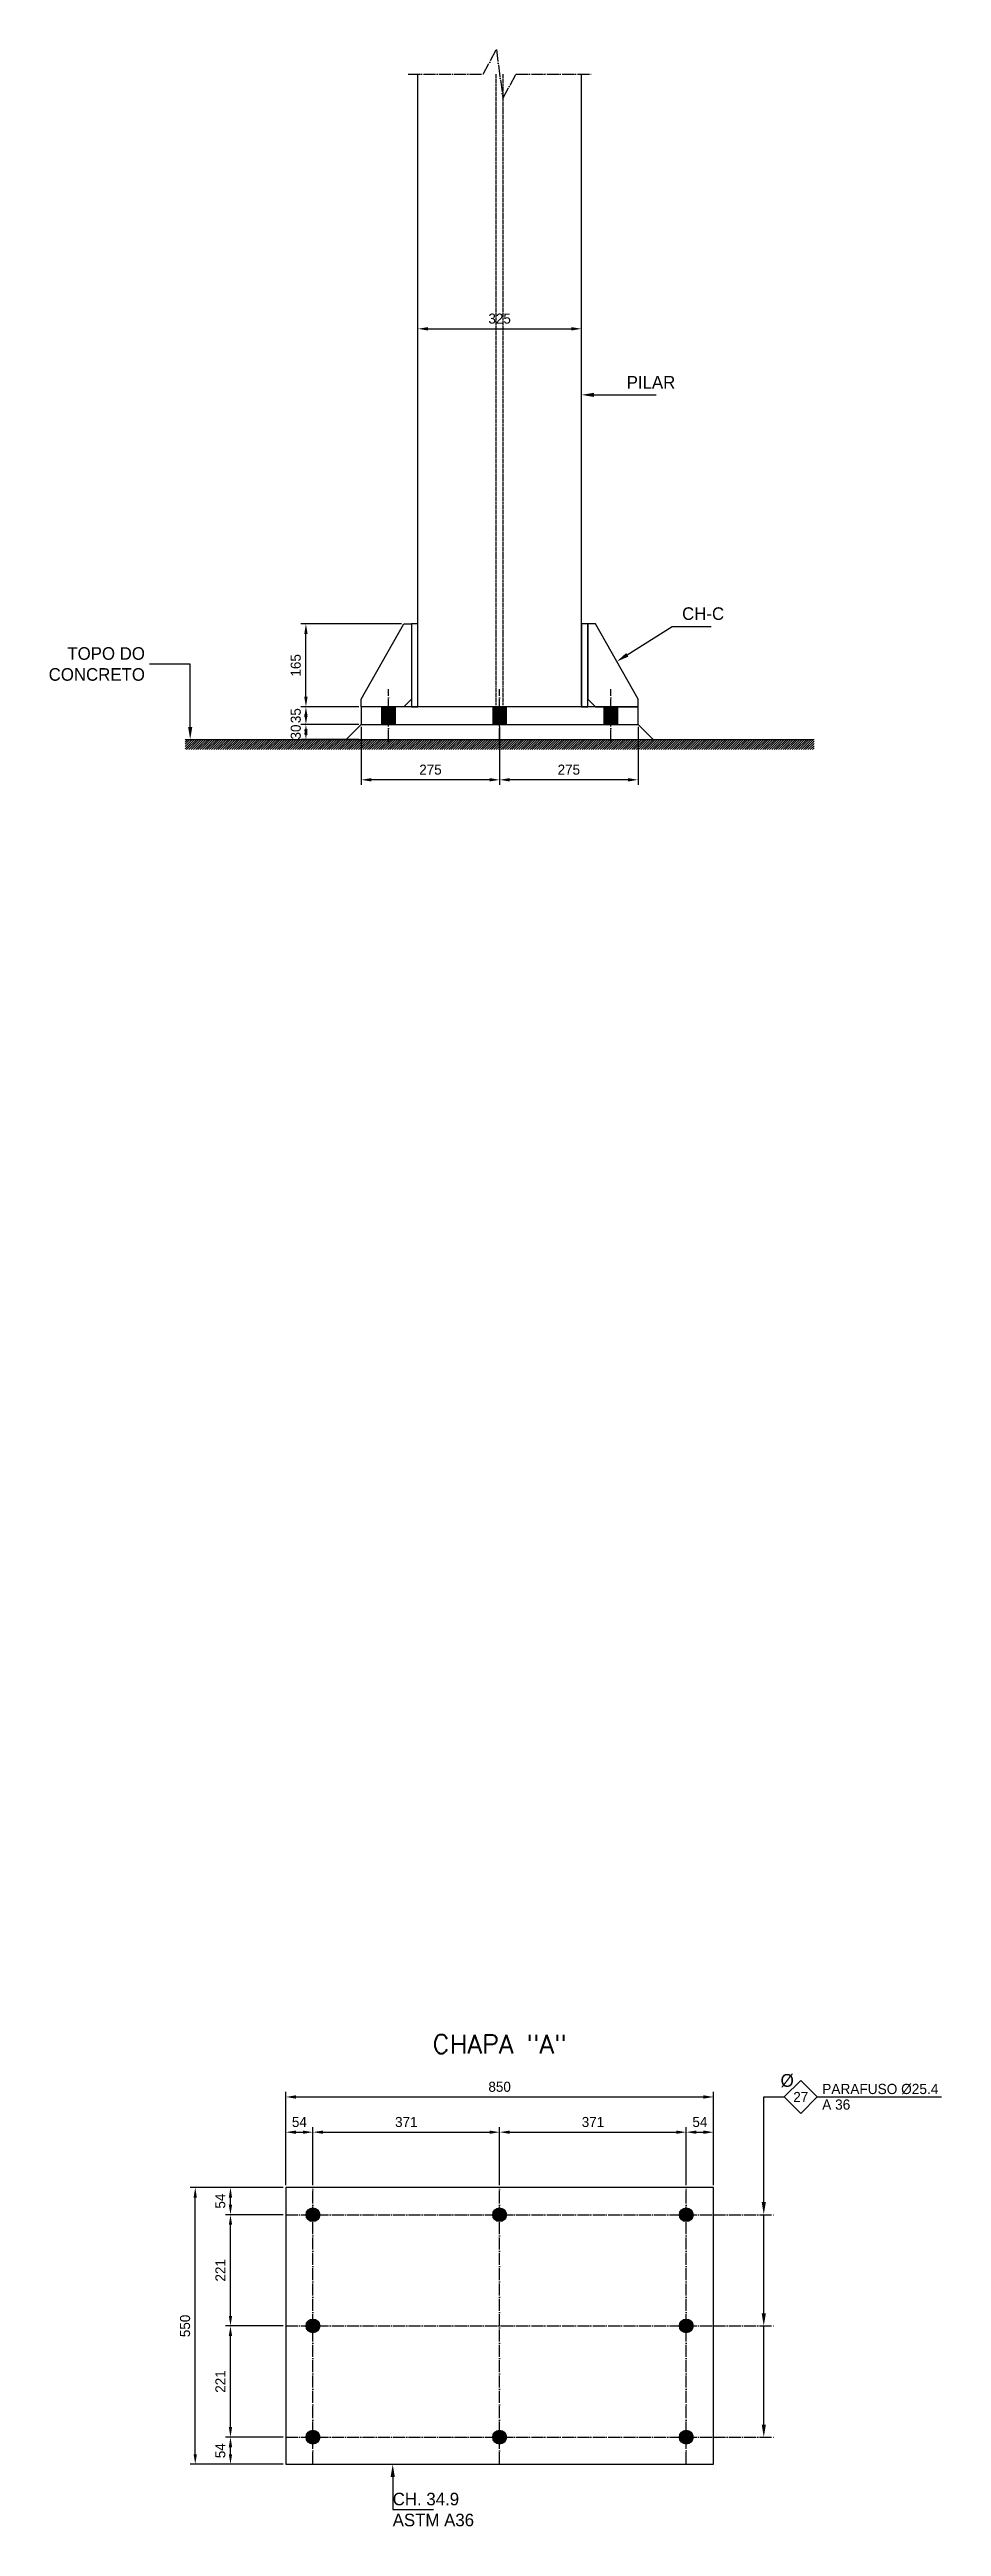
# Model space of a CAD drawing. Extents: x -5312 to 9045, y -3599 to 1729.
# Drawn here: x 3355 to 5128, y -3599 to 1324 of the extents above; entities that cross this region are included whole.
import ezdxf

# ---------------------------------------------------------------- set-up
doc = ezdxf.new("R2010")
doc.units = 0
doc.header["$MEASUREMENT"] = 0
doc.linetypes.add('ACAD_ISO01W100', pattern=[5, 4, -1])
doc.linetypes.add('ACAD_ISO04W100', pattern=[30.5, 24, -3, 0.5, -3])
doc.layers.get('DEFPOINTS').update_dxf_attribs({"linetype": 'ACAD_ISO01W100'})
for name, color, linetype in [('EIXO', 5, 'ACAD_ISO04W100'), ('FAB-CHAPA', 2, 'Continuous'), ('L-HIDDEN', 7, 'ACAD_ISO01W100'), ('PERFIL', 1, 'Continuous'), ('REGUA120', 2, 'Continuous'), ('REGUA80', 4, 'Continuous')]:
    doc.layers.add(name, color=color, linetype=linetype)
doc.styles.add('REGUA100', font='ROMANS.SHX', dxfattribs={"height": 2.54})
doc.dimstyles.new('ISO-25', dxfattribs={"dimtxt": 2.5, "dimasz": 2.5, "dimexe": 1.25, "dimexo": 0.625, "dimtad": 1, "dimtxsty": 'STANDARD', "dimcen": 2.5, "dimclrt": 4, "dimazin": 3, "dimtfac": 1, "dimtmove": 0, "dimatfit": 3})

msp = doc.modelspace()

# ---------------------------------------------------------------- texts
at = {"color": 4}
for s, insert, char_height, attachment_point in [('PILAR', (4502.5, 650), 25, 7), ('CH-C', (4612.6, 189.95), 25, 7), ('TOPO DO \\PCONCRETO', (3545, 102.55), 25, 6), ('%%c', (4808.354, -2725.783), 25.4, 7), ('A 36', (4891.131, -2750), 20.3, 1), ('PARAFUSO %%c25.4', (4891.131, -2740), 20.3, 7), ('CH. 34.9\\PASTM A36', (4037.5, -3565), 25, 4)]:
    msp.add_mtext(s, dxfattribs=dict(at, insert=insert, char_height=char_height, attachment_point=attachment_point))
at = {"insert": (4848.456, -2745), "char_height": 20, "attachment_point": 5}
msp.add_mtext('27', dxfattribs=at)
at = {"layer": 'REGUA120', "color": 2, "insert": (4250, -2640), "char_height": 37.5, "attachment_point": 5, "style": 'REGUA100'}
msp.add_mtext('CHAPA "A"', dxfattribs=at)

# ---------------------------------------------------------------- blocks, each defined once
blk = doc.blocks.new('*D7')
for p, q in [((4087.5, 748.8), (4087.5, 778.8)), ((4107.5, 768.8), (4392.5, 768.8)), ((4412.5, 748.8), (4412.5, 778.8))]:
    blk.add_line(p, q)
for points in [[(4087.5, 768.8), (4107.5, 772.1), (4107.5, 765.4)], [(4412.5, 768.8), (4392.5, 765.4), (4392.5, 772.1)]]:
    blk.add_trace(points)
at = {"layer": 'DEFPOINTS', "color": 0}
for p in [(4087.5, 743.8), (4250, 778.8), (4412.5, 743.8)]:
    blk.add_point(p, dxfattribs=at)
at = {"layer": 'REGUA80', "color": 4, "insert": (4250, 778.8), "char_height": 20, "attachment_point": 8}
blk.add_mtext('325', dxfattribs=at)
blk = doc.blocks.new('*D8')
for p, q in [((3970, -17.5), (3855, -17.5)), ((3970, -47.5), (3855, -47.5)), ((3865, -27.5), (3865, -37.5))]:
    blk.add_line(p, q)
for points in [[(3865, -17.5), (3868.3, -37.5), (3861.7, -37.5)], [(3865, -47.5), (3861.7, -27.5), (3868.3, -27.5)]]:
    blk.add_trace(points)
at = {"layer": 'DEFPOINTS', "color": 0, "linetype": 'BYBLOCK'}
for p in [(3975, -17.5), (3975, -47.5)]:
    blk.add_point(p, dxfattribs=at)
at = {"layer": 'REGUA80', "color": 4, "insert": (3855, -32.5), "char_height": 20, "attachment_point": 8, "rotation": 90}
blk.add_mtext('30', dxfattribs=at)
blk = doc.blocks.new('*D9')
for p, q in [((3970, 17.5), (3855, 17.5)), ((3865, 2.5), (3865, -2.5)), ((3970, -17.5), (3855, -17.5))]:
    blk.add_line(p, q)
for points in [[(3865, 17.5), (3868.3, -2.5), (3861.7, -2.5)], [(3865, -17.5), (3861.7, 2.5), (3868.3, 2.5)]]:
    blk.add_trace(points)
at = {"layer": 'DEFPOINTS', "color": 0, "linetype": 'BYBLOCK'}
for p in [(3975, 17.5), (3975, -17.5)]:
    blk.add_point(p, dxfattribs=at)
at = {"layer": 'REGUA80', "color": 4, "insert": (3855, 0), "char_height": 20, "attachment_point": 8, "rotation": 90}
blk.add_mtext('35', dxfattribs=at)
blk = doc.blocks.new('*D10')
for p, q in [((4054.8, 182.5), (3855, 182.5)), ((3865, 37.5), (3865, 162.5)), ((3970, 17.5), (3855, 17.5))]:
    blk.add_line(p, q)
for points in [[(3865, 182.5), (3868.3, 162.5), (3861.7, 162.5)], [(3865, 17.5), (3861.7, 37.5), (3868.3, 37.5)]]:
    blk.add_trace(points)
at = {"layer": 'DEFPOINTS', "color": 0, "linetype": 'BYBLOCK'}
for p in [(4059.8, 182.5), (3975, 17.5)]:
    blk.add_point(p, dxfattribs=at)
at = {"layer": 'REGUA80', "color": 4, "insert": (3855, 100), "char_height": 20, "attachment_point": 8, "rotation": 90}
blk.add_mtext('165', dxfattribs=at)
blk = doc.blocks.new('*D11')
for p, q in [((3975, -22.5), (3975, -137.5)), ((4250, -22.5), (4250, -137.5)), ((4230, -127.5), (3995, -127.5))]:
    blk.add_line(p, q)
for points in [[(3975, -127.5), (3995, -124.1), (3995, -130.8)], [(4250, -127.5), (4230, -130.8), (4230, -124.1)]]:
    blk.add_trace(points)
at = {"layer": 'DEFPOINTS', "color": 0}
for p in [(3975, -17.5), (4250, -17.5), (4112.5, -117.5)]:
    blk.add_point(p, dxfattribs=at)
at = {"layer": 'REGUA80', "color": 4, "insert": (4112.5, -117.5), "char_height": 20, "attachment_point": 8}
blk.add_mtext('275', dxfattribs=at)
blk = doc.blocks.new('*D12')
for p, q in [((4250, -22.5), (4250, -137.5)), ((4525, -22.5), (4525, -137.5)), ((4505, -127.5), (4270, -127.5))]:
    blk.add_line(p, q)
for points in [[(4250, -127.5), (4270, -124.1), (4270, -130.8)], [(4525, -127.5), (4505, -130.8), (4505, -124.1)]]:
    blk.add_trace(points)
at = {"layer": 'DEFPOINTS', "color": 0}
for p in [(4250, -17.5), (4525, -17.5), (4387.5, -117.5)]:
    blk.add_point(p, dxfattribs=at)
at = {"layer": 'REGUA80', "color": 4, "insert": (4387.5, -117.5), "char_height": 20, "attachment_point": 8}
blk.add_mtext('275', dxfattribs=at)
blk = doc.blocks.new('*D17')
for p, q in [((3820, -3421), (3705, -3421)), ((3715, -3455), (3715, -3441)), ((3820, -3475), (3705, -3475))]:
    blk.add_line(p, q)
for points in [[(3715, -3421), (3718.3, -3441), (3711.7, -3441)], [(3715, -3475), (3711.7, -3455), (3718.3, -3455)]]:
    blk.add_trace(points)
at = {"layer": 'DEFPOINTS', "color": 0, "linetype": 'BYBLOCK'}
for p in [(3825, -3421), (3825, -3475)]:
    blk.add_point(p, dxfattribs=at)
at = {"layer": 'REGUA80', "color": 4, "insert": (3705, -3448), "char_height": 20, "attachment_point": 8, "rotation": 90}
blk.add_mtext('54', dxfattribs=at)
blk = doc.blocks.new('*D18')
for p, q in [((3820, -3200), (3705, -3200)), ((3715, -3401), (3715, -3220)), ((3820, -3421), (3705, -3421))]:
    blk.add_line(p, q)
for points in [[(3715, -3200), (3718.3, -3220), (3711.7, -3220)], [(3715, -3421), (3711.7, -3401), (3718.3, -3401)]]:
    blk.add_trace(points)
at = {"layer": 'DEFPOINTS', "color": 0, "linetype": 'BYBLOCK'}
for p in [(3825, -3200), (3825, -3421)]:
    blk.add_point(p, dxfattribs=at)
at = {"layer": 'REGUA80', "color": 4, "insert": (3705, -3310.5), "char_height": 20, "attachment_point": 8, "rotation": 90}
blk.add_mtext('221', dxfattribs=at)
blk = doc.blocks.new('*D19')
for p, q in [((3820, -2979), (3705, -2979)), ((3715, -3180), (3715, -2999)), ((3820, -3200), (3705, -3200))]:
    blk.add_line(p, q)
for points in [[(3715, -2979), (3718.3, -2999), (3711.7, -2999)], [(3715, -3200), (3711.7, -3180), (3718.3, -3180)]]:
    blk.add_trace(points)
at = {"layer": 'DEFPOINTS', "color": 0, "linetype": 'BYBLOCK'}
for p in [(3825, -2979), (3825, -3200)]:
    blk.add_point(p, dxfattribs=at)
at = {"layer": 'REGUA80', "color": 4, "insert": (3705, -3089.5), "char_height": 20, "attachment_point": 8, "rotation": 90}
blk.add_mtext('221', dxfattribs=at)
blk = doc.blocks.new('*D20')
for p, q in [((3820, -2925), (3705, -2925)), ((3715, -2959), (3715, -2945)), ((3820, -2979), (3705, -2979))]:
    blk.add_line(p, q)
for points in [[(3715, -2925), (3718.3, -2945), (3711.7, -2945)], [(3715, -2979), (3711.7, -2959), (3718.3, -2959)]]:
    blk.add_trace(points)
at = {"layer": 'DEFPOINTS', "color": 0, "linetype": 'BYBLOCK'}
for p in [(3825, -2925), (3825, -2979)]:
    blk.add_point(p, dxfattribs=at)
at = {"layer": 'REGUA80', "color": 4, "insert": (3705, -2952), "char_height": 20, "attachment_point": 8, "rotation": 90}
blk.add_mtext('54', dxfattribs=at)
blk = doc.blocks.new('*D21')
for p, q in [((3825, -2920), (3825, -2805)), ((3879, -2920), (3879, -2805)), ((3845, -2815), (3859, -2815))]:
    blk.add_line(p, q)
for points in [[(3825, -2815), (3845, -2811.7), (3845, -2818.3)], [(3879, -2815), (3859, -2818.3), (3859, -2811.7)]]:
    blk.add_trace(points)
at = {"layer": 'DEFPOINTS', "color": 0}
for p in [(3852, -2805), (3825, -2925), (3879, -2925)]:
    blk.add_point(p, dxfattribs=at)
at = {"layer": 'REGUA80', "color": 4, "insert": (3852, -2805), "char_height": 20, "attachment_point": 8}
blk.add_mtext('54', dxfattribs=at)
blk = doc.blocks.new('*D22')
for p, q in [((3879, -2920), (3879, -2805)), ((4250, -2920), (4250, -2805)), ((3899, -2815), (4230, -2815))]:
    blk.add_line(p, q)
for points in [[(3879, -2815), (3899, -2811.7), (3899, -2818.3)], [(4250, -2815), (4230, -2818.3), (4230, -2811.7)]]:
    blk.add_trace(points)
at = {"layer": 'DEFPOINTS', "color": 0}
for p in [(4064.5, -2805), (3879, -2925), (4250, -2925)]:
    blk.add_point(p, dxfattribs=at)
at = {"layer": 'REGUA80', "color": 4, "insert": (4064.5, -2805), "char_height": 20, "attachment_point": 8}
blk.add_mtext('371', dxfattribs=at)
blk = doc.blocks.new('*D23')
for p, q in [((4250, -2920), (4250, -2805)), ((4621, -2920), (4621, -2805)), ((4270, -2815), (4601, -2815))]:
    blk.add_line(p, q)
for points in [[(4250, -2815), (4270, -2811.7), (4270, -2818.3)], [(4621, -2815), (4601, -2818.3), (4601, -2811.7)]]:
    blk.add_trace(points)
at = {"layer": 'DEFPOINTS', "color": 0}
for p in [(4435.5, -2805), (4250, -2925), (4621, -2925)]:
    blk.add_point(p, dxfattribs=at)
at = {"layer": 'REGUA80', "color": 4, "insert": (4435.5, -2805), "char_height": 20, "attachment_point": 8}
blk.add_mtext('371', dxfattribs=at)
blk = doc.blocks.new('*D24')
for p, q in [((4621, -2920), (4621, -2805)), ((4675, -2920), (4675, -2805)), ((4641, -2815), (4655, -2815))]:
    blk.add_line(p, q)
for points in [[(4621, -2815), (4641, -2811.7), (4641, -2818.3)], [(4675, -2815), (4655, -2818.3), (4655, -2811.7)]]:
    blk.add_trace(points)
at = {"layer": 'DEFPOINTS', "color": 0}
for p in [(4648, -2805), (4621, -2925), (4675, -2925)]:
    blk.add_point(p, dxfattribs=at)
at = {"layer": 'REGUA80', "color": 4, "insert": (4648, -2805), "char_height": 20, "attachment_point": 8}
blk.add_mtext('54', dxfattribs=at)
blk = doc.blocks.new('*D25')
for p, q in [((3820, -2925), (3635, -2925)), ((3645, -3455), (3645, -2945)), ((3820, -3475), (3635, -3475))]:
    blk.add_line(p, q)
for points in [[(3645, -2925), (3648.3, -2945), (3641.7, -2945)], [(3645, -3475), (3641.7, -3455), (3648.3, -3455)]]:
    blk.add_trace(points)
at = {"layer": 'DEFPOINTS', "color": 0, "linetype": 'BYBLOCK'}
for p in [(3825, -2925), (3825, -3475)]:
    blk.add_point(p, dxfattribs=at)
at = {"layer": 'REGUA80', "color": 4, "insert": (3635, -3200), "char_height": 20, "attachment_point": 8, "rotation": 90}
blk.add_mtext('550', dxfattribs=at)
blk = doc.blocks.new('*D26')
for p, q in [((3825, -2920), (3825, -2735)), ((3845, -2745), (4655, -2745)), ((4675, -2920), (4675, -2735))]:
    blk.add_line(p, q)
for points in [[(3825, -2745), (3845, -2741.7), (3845, -2748.3)], [(4675, -2745), (4655, -2748.3), (4655, -2741.7)]]:
    blk.add_trace(points)
at = {"layer": 'DEFPOINTS', "color": 0}
for p in [(4250, -2735), (3825, -2925), (4675, -2925)]:
    blk.add_point(p, dxfattribs=at)
at = {"layer": 'REGUA80', "color": 4, "insert": (4250, -2735), "char_height": 20, "attachment_point": 8}
blk.add_mtext('850', dxfattribs=at)

# ---------------------------------------------------------------- dimensions: what is measured, and where the dimension line sits
for base, p1, p2, text, picture, middle in [((4087.5, 768.75), (4412.5, 743.75), (4087.5, 743.75), '325', '*D7', (4250, 768.75)), ((4250, -127.45), (3975, -17.45), (4250, -17.45), '275', '*D11', (4112.5, -127.45)), ((4525, -127.45), (4250, -17.45), (4525, -17.45), '275', '*D12', (4387.5, -127.45)), ((3825, -2745), (4675, -2925), (3825, -2925), '850', '*D26', (4250, -2745)), ((3825, -2815), (3879, -2925), (3825, -2925), '54', '*D21', (3852, -2815)), ((3879, -2815), (4250, -2925), (3879, -2925), '371', '*D22', (4064.5, -2815)), ((4250, -2815), (4621, -2925), (4250, -2925), '371', '*D23', (4435.5, -2815)), ((4621, -2815), (4675, -2925), (4621, -2925), '54', '*D24', (4648, -2815))]:
    dim = msp.add_linear_dim(base=base, p1=p1, p2=p2, text=text, dimstyle='ISO-25', override={"dimtxt": 20, "dimasz": 20, "dimgap": 10})
    dim.commit()
    dim.dimension.update_dxf_attribs({"geometry": picture, "text_midpoint": middle})
for base, p1, p2, text, picture, middle in [((3865, 182.45), (3975, 17.45), (4059.8, 182.45), '165', '*D10', (3865, 99.95)), ((3865, 17.45), (3975, -17.45), (3975, 17.45), '35', '*D9', (3865, 0)), ((3865, -17.45), (3975, -47.45), (3975, -17.45), '30', '*D8', (3865, -32.45)), ((3645, -2925), (3825, -3475), (3825, -2925), '550', '*D25', (3645, -3200)), ((3715, -2925), (3825, -2979), (3825, -2925), '54', '*D20', (3715, -2952)), ((3715, -2979), (3825, -3200), (3825, -2979), '221', '*D19', (3715, -3089.5)), ((3715, -3200), (3825, -3421), (3825, -3200), '221', '*D18', (3715, -3310.5)), ((3715, -3421), (3825, -3475), (3825, -3421), '54', '*D17', (3715, -3448))]:
    dim = msp.add_linear_dim(base=base, p1=p1, p2=p2, angle=90, text=text, dimstyle='ISO-25', override={"dimtxt": 20, "dimasz": 20, "dimgap": 10})
    dim.commit()
    dim.dimension.update_dxf_attribs({"geometry": picture, "text_midpoint": middle, "dimtype": 160})

# ---------------------------------------------------------------- hatches: boundary and pattern name
h = msp.add_hatch()
h.set_pattern_fill('ANSI31', color=256, style=0)
h.set_pattern_definition([(45, (0, 0), (-2.245064, 2.245064), [])])
h.paths.add_polyline_path([(3625, -47.45), (3625, -67.45), (4875, -67.45), (4875, -47.45)])

# ---------------------------------------------------------------- linework, layer by layer
for p, q in [((3625, -47.45), (4875, -47.45)), ((4775, -2745), (4815.781, -2745))]:
    msp.add_line(p, q)
at = {"color": 4}
for p, q in [((3975, -17.45), (3945, -47.45)), ((4525, -17.45), (4555, -47.45)), ((4881.131, -2745), (5128.131, -2745))]:
    msp.add_line(p, q, dxfattribs=at)
for points in [[(4437.5, 637.5), (4482.5, 637.5), (4561, 637.5)], [(4503.692, 120.872), (4592.6, 177.45), (4670.6, 177.45)], [(3635, -22.45), (3635, 102.55), (3554, 102.55)], [(4775, -2954), (4775, -2745)], [(4775, -3175), (4775, -2979)], [(4775, -3396), (4775, -3200)], [(4037.5, -3500), (4037.5, -3565), (4118.5, -3565)]]:
    msp.add_lwpolyline(points)
msp.add_lwpolyline([(4881.131, -2745), (4848.456, -2712.325), (4815.781, -2745), (4848.456, -2777.675)], close=True, dxfattribs=at)
at = {"const_width": 13.7}
for points in [[(3872.15, -2979, 1), (3885.85, -2979, 1)], [(4243.15, -2979, 1), (4256.85, -2979, 1)], [(4614.15, -2979, 1), (4627.85, -2979, 1)], [(3872.15, -3200, 1), (3885.85, -3200, 1)], [(4614.15, -3200, 1), (4627.85, -3200, 1)], [(3872.15, -3421, 1), (3885.85, -3421, 1)], [(4243.15, -3421, 1), (4256.85, -3421, 1)], [(4614.15, -3421, 1), (4627.85, -3421, 1)]]:
    msp.add_lwpolyline(points, format="xyb", close=True, dxfattribs=at)
for points in [[(4412.5, 637.5), (4437.5, 641.667), (4437.5, 633.333)], [(4482.6, 107.45), (4501.455, 124.387), (4505.929, 117.357)], [(3635, -47.45), (3630.833, -22.45), (3639.167, -22.45)], [(4775, -2979), (4770.833, -2954), (4779.167, -2954)], [(4775, -3200), (4770.833, -3175), (4779.167, -3175)], [(4775, -3421), (4770.833, -3396), (4779.167, -3396)], [(4037.5, -3475), (4041.667, -3500), (4033.333, -3500)]]:
    msp.add_trace(points)
at = {"color": 255}
for points in [[(4015.3, -17.45), (4042.7, -17.45), (4015.3, 17.45), (4042.7, 17.45)], [(4015.3, -17.45), (4042.7, -17.45), (4015.3, 17.45), (4042.7, 17.45)], [(4015.3, -17.45), (4042.7, -17.45), (4015.3, 17.45), (4042.7, 17.45)], [(4236.3, -17.45), (4263.7, -17.45), (4236.3, 17.45), (4263.7, 17.45)], [(4236.3, -17.45), (4263.7, -17.45), (4236.3, 17.45), (4263.7, 17.45)], [(4457.3, -17.45), (4484.7, -17.45), (4457.3, 17.45), (4484.7, 17.45)], [(4457.3, -17.45), (4484.7, -17.45), (4457.3, 17.45), (4484.7, 17.45)], [(4457.3, -17.45), (4484.7, -17.45), (4457.3, 17.45), (4484.7, 17.45)]]:
    msp.add_trace(points, dxfattribs=at)
at = {"layer": 'EIXO'}
for p, q in [((4029, -52.35), (4029, 52.35)), ((4029, -52.35), (4029, 52.35)), ((4029, -52.35), (4029, 52.35)), ((4250, -52.35), (4250, 52.35)), ((4250, -52.35), (4250, 52.35)), ((4471, -52.35), (4471, 52.35)), ((4471, -52.35), (4471, 52.35)), ((4471, -52.35), (4471, 52.35)), ((3879, -3475), (3879, -2925)), ((4250, -3475), (4250, -2925)), ((4621, -3475), (4621, -2925)), ((3825, -2979), (4675, -2979)), ((4675, -2979), (4795, -2979)), ((3825, -3200), (4675, -3200)), ((4675, -3200), (4795, -3200)), ((3825, -3421), (4675, -3421)), ((4675, -3421), (4795, -3421))]:
    msp.add_line(p, q, dxfattribs=at)
msp.add_lwpolyline([(4068, 1275), (4217.5, 1275), (4243.5, 1323.75), (4256.5, 1226.25), (4282.5, 1275), (4432, 1275)], dxfattribs=at)
at = {"layer": 'FAB-CHAPA'}
for points in [[(3975, 17.45), (3975, 32.45), (4059.8, 182.45), (4074.8, 182.45), (4074.8, 32.45), (4059.8, 17.45)], [(4074.8, 17.45), (4087.5, 17.45), (4087.5, 182.45), (4074.8, 182.45)], [(4412.5, 17.45), (4425.2, 17.45), (4425.2, 182.45), (4412.5, 182.45)], [(4525, 17.45), (4525, 32.45), (4440.2, 182.45), (4425.2, 182.45), (4425.2, 32.45), (4440.2, 17.45)], [(3975, -17.45), (4525, -17.45), (4525, 17.45), (3975, 17.45)], [(4015.3, -17.45), (4042.7, -17.45), (4042.7, 17.45), (4015.3, 17.45)], [(4015.3, -17.45), (4042.7, -17.45), (4042.7, 17.45), (4015.3, 17.45)], [(4015.3, -17.45), (4042.7, -17.45), (4042.7, 17.45), (4015.3, 17.45)], [(4236.3, -17.45), (4263.7, -17.45), (4263.7, 17.45), (4236.3, 17.45)], [(4236.3, -17.45), (4263.7, -17.45), (4263.7, 17.45), (4236.3, 17.45)], [(4457.3, -17.45), (4484.7, -17.45), (4484.7, 17.45), (4457.3, 17.45)], [(4457.3, -17.45), (4484.7, -17.45), (4484.7, 17.45), (4457.3, 17.45)], [(4457.3, -17.45), (4484.7, -17.45), (4484.7, 17.45), (4457.3, 17.45)], [(3825, -3475), (4675, -3475), (4675, -2925), (3825, -2925)]]:
    msp.add_lwpolyline(points, close=True, dxfattribs=at)
at = {"layer": 'FAB-CHAPA', "linetype": 'CONTINUOUS'}
for centre in [(3879, -2979), (4250, -2979), (4621, -2979), (3879, -3200), (4621, -3200), (3879, -3421), (4250, -3421), (4621, -3421)]:
    msp.add_circle(centre, 13.7, dxfattribs=at)
at = {"layer": 'L-HIDDEN'}
for p, q in [((4243, 20.94), (4243, 1275)), ((4257, 20.94), (4257, 1275))]:
    msp.add_line(p, q, dxfattribs=at)
at = {"layer": 'PERFIL'}
for p, q in [((4087.5, 20.94), (4087.5, 1275)), ((4412.5, 20.94), (4412.5, 1275))]:
    msp.add_line(p, q, dxfattribs=at)

msp.set_redraw_order([(e.dxf.handle, doc.entitydb.next_handle()) for e in msp.query("TEXT MTEXT ATTDEF DIMENSION ARC_DIMENSION")])  # texts and dimensions are drawn at this point

doc.saveas('drawing.dxf')
